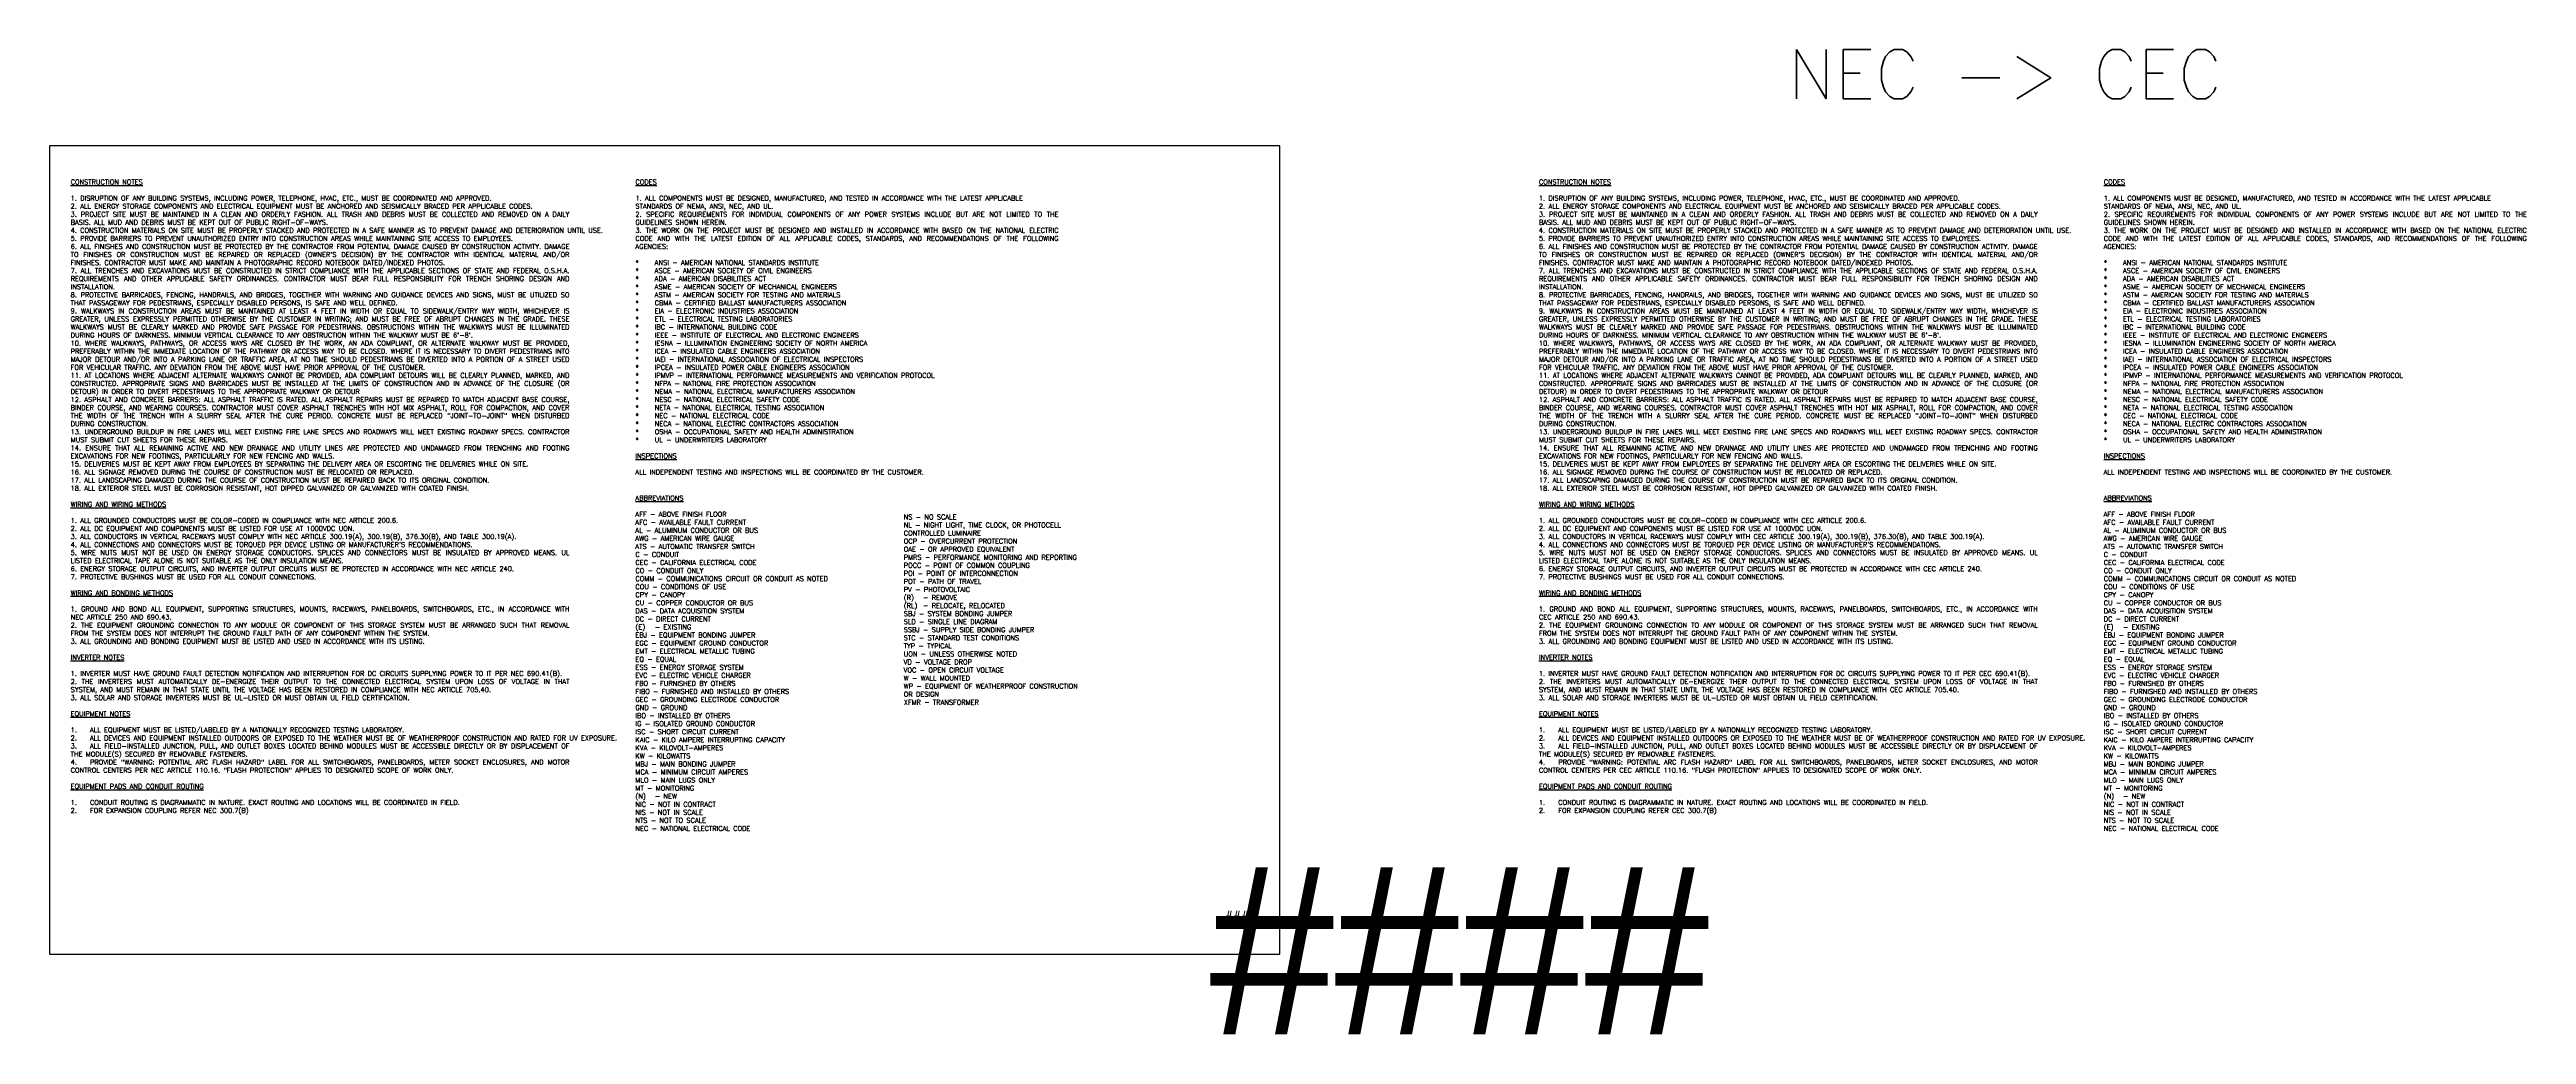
# Paper-space layout 'GENERAL' of a CAD drawing. Header units: inches. Extents: x 0.5 to 71, y -1.8 to 58.3.
# Drawn here: x 0.5 to 71, y -1.8 to 26.2 of the extents above; entities that cross this region are included whole.
import ezdxf
from ezdxf.enums import TextEntityAlignment as Align

# ---------------------------------------------------------------- set-up
doc = ezdxf.new("R2018")
doc.units = ezdxf.units.IN
doc.header["$MEASUREMENT"] = 0
doc.styles.add('Roman', font='romans.shx', dxfattribs={"height": 0.125})
doc.styles.get("Standard").update_dxf_attribs({"font": 'romans.shx'})

# ---------------------------------------------------------------- blocks, each defined once
blk = doc.blocks.new('sheetNumber')
at = {"style": 'Roman', "flags": 8}
blk.add_attdef('SHEETNUMBER', text='', height=0.25, dxfattribs=at).set_placement((0, 0), align=Align.TOP_LEFT)
blk = doc.blocks.new('sheetTitle')
at = {"lineweight": 30, "flags": 106}
blk.add_attdef('SHEETTITLE', text='', height=0.25, dxfattribs=at).set_placement((0, 0), align=Align.TOP_CENTER)

psp = doc.layouts.new('GENERAL')

# ---------------------------------------------------------------- linework, layer by layer
psp.add_lwpolyline([(0.5, 0.5), (35.5, 0.5), (35.5, 23.5), (0.5, 23.5)], close=True)

# ---------------------------------------------------------------- block references
ref = psp.add_blockref('sheetTitle', (33.5, 3))
lines = psp.add_mtext('####', dxfattribs={"insert": (33.5, 3), "char_height": 4.7812, "attachment_point": 1})
ref.add_attrib('SHEETTITLE', '', (33.5, 3), dxfattribs={"flags": 104}).embed_mtext(lines)
ref = psp.add_blockref('sheetNumber', (33.938, 1.688))
ref.add_attrib('SHEETNUMBER', '####', dxfattribs={"height": 0.25, "style": 'Roman'}).set_placement((33.938, 1.688), align=Align.TOP_LEFT)

# ---------------------------------------------------------------- texts
at = {"attachment_point": 1, "style": 'Roman'}
for s, width, gutter_width, heights, insert, char_height in [('NEC -> CEC', 15.33601, 7.03, [0], (49.965, 26.239), 1.4061), ('\\pxqj;{\\LCONSTRUCTION NOTES\\P\\P}1. DISRUPTION OF ANY BUILDING SYSTEMS, INCLUDING POWER, TELEPHONE, HVAC, ETC., MUST BE COORDINATED AND APPROVED.\\P2. ALL ENERGY STORAGE COMPONENTS AND ELECTRICAL EQUIPMENT MUST BE ANCHORED AND SEISMICALLY BRACED PER APPLICABLE CODES.\\P3. PROJECT SITE MUST BE MAINTAINED IN A CLEAN AND ORDERLY FASHION. ALL TRASH AND DEBRIS MUST BE COLLECTED AND REMOVED ON A DAILY BASIS. ALL MUD AND DEBRIS MUST BE KEPT OUT OF PUBLIC RIGHT-OF-WAYS.\\P4. CONSTRUCTION MATERIALS ON SITE MUST BE PROPERLY STACKED AND PROTECTED IN A SAFE MANNER AS TO PREVENT DAMAGE AND DETERIORATION UNTIL USE.\\P5. PROVIDE BARRIERS TO PREVENT UNAUTHORIZED ENTRY INTO CONSTRUCTION AREAS WHILE MAINTAINING SITE ACCESS TO EMPLOYEES.\\P6. ALL FINISHES AND CONSTRUCTION MUST BE PROTECTED BY THE CONTRACTOR FROM POTENTIAL DAMAGE CAUSED BY CONSTRUCTION ACTIVITY. DAMAGE TO FINISHES OR CONSTRUCTION MUST BE REPAIRED OR REPLACED (OWNER\'S DECISION) BY THE CONTRACTOR WITH IDENTICAL MATERIAL AND/OR FINISHES. CONTRACTOR MUST MAKE AND MAINTAIN A PHOTOGRAPHIC RECORD NOTEBOOK DATED/INDEXED PHOTOS.\\P7. ALL TRENCHES AND EXCAVATIONS MUST BE CONSTRUCTED IN STRICT COMPLIANCE WITH THE APPLICABLE SECTIONS OF STATE AND FEDERAL O.S.H.A. REQUIREMENTS AND OTHER APPLICABLE SAFETY ORDINANCES. CONTRACTOR MUST BEAR FULL RESPONSIBILITY FOR TRENCH SHORING DESIGN AND INSTALLATION.\\P8. PROTECTIVE BARRICADES, FENCING, HANDRAILS, AND BRIDGES, TOGETHER WITH WARNING AND GUIDANCE DEVICES AND SIGNS, MUST BE UTILIZED SO THAT PASSAGEWAY FOR PEDESTRIANS, ESPECIALLY DISABLED PERSONS, IS SAFE AND WELL DEFINED.\\P9. WALKWAYS IN CONSTRUCTION AREAS MUST BE MAINTAINED AT LEAST 4 FEET IN WIDTH OR EQUAL TO SIDEWALK/ENTRY WAY WIDTH, WHICHEVER IS GREATER, UNLESS EXPRESSLY PERMITTED OTHERWISE BY THE CUSTOMER IN WRITING; AND MUST BE FREE OF ABRUPT CHANGES IN THE GRADE. THESE WALKWAYS MUST BE CLEARLY MARKED AND PROVIDE SAFE PASSAGE FOR PEDESTRIANS. OBSTRUCTIONS WITHIN THE WALKWAYS MUST BE ILLUMINATED DURING HOURS OF DARKNESS. MINIMUM VERTICAL CLEARANCE TO ANY OBSTRUCTION WITHIN THE WALKWAY MUST BE 6\'-8\'.\\P10. WHERE WALKWAYS, PATHWAYS, OR ACCESS WAYS ARE CLOSED BY THE WORK, AN ADA COMPLIANT, OR ALTERNATE WALKWAY MUST BE PROVIDED, PREFERABLY WITHIN THE IMMEDIATE LOCATION OF THE PATHWAY OR ACCESS WAY TO BE CLOSED. WHERE IT IS NECESSARY TO DIVERT PEDESTRIANS INTO MAJOR DETOUR AND/OR INTO A PARKING LANE OR TRAFFIC AREA, AT NO TIME SHOULD PEDESTRIANS BE DIVERTED INTO A PORTION OF A STREET USED FOR VEHICULAR TRAFFIC. ANY DEVIATION FROM THE ABOVE MUST HAVE PRIOR APPROVAL OF THE CUSTOMER.\\P11. AT LOCATIONS WHERE ADJACENT ALTERNATE WALKWAYS CANNOT BE PROVIDED, ADA COMPLIANT DETOURS WILL BE CLEARLY PLANNED, MARKED, AND CONSTRUCTED. APPROPRIATE SIGNS AND BARRICADES MUST BE INSTALLED AT THE LIMITS OF CONSTRUCTION AND IN ADVANCE OF THE CLOSURE (OR DETOUR) IN ORDER TO DIVERT PEDESTRIANS TO THE APPROPRIATE WALKWAY OR DETOUR\\P12. ASPHALT AND CONCRETE BARRIERS: ALL ASPHALT TRAFFIC IS RATED. ALL ASPHALT REPAIRS MUST BE REPAIRED TO MATCH ADJACENT BASE COURSE, BINDER COURSE, AND WEARING COURSES. CONTRACTOR MUST COVER ASPHALT TRENCHES WITH HOT MIX ASPHALT, ROLL FOR COMPACTION, AND COVER THE WIDTH OF THE TRENCH WITH A SLURRY SEAL AFTER THE CURE PERIOD. CONCRETE MUST BE REPLACED "JOINT-TO-JOINT" WHEN DISTURBED DURING CONSTRUCTION.\\P13. UNDERGROUND BUILDUP IN FIRE LANES WILL MEET EXISTING FIRE LANE SPECS AND ROADWAYS WILL MEET EXISTING ROADWAY SPECS. CONTRACTOR MUST SUBMIT CUT SHEETS FOR THESE REPAIRS.\\P14. ENSURE THAT ALL REMAINING ACTIVE AND NEW DRAINAGE AND UTILITY LINES ARE PROTECTED AND UNDAMAGED FROM TRENCHING AND FOOTING EXCAVATIONS FOR NEW FOOTINGS, PARTICULARLY FOR NEW FENCING AND WALLS.\\P15. DELIVERIES MUST BE KEPT AWAY FROM EMPLOYEES BY SEPARATING THE DELIVERY AREA OR ESCORTING THE DELIVERIES WHILE ON SITE.\\P16. ALL SIGNAGE REMOVED DURING THE COURSE OF CONSTRUCTION MUST BE RELOCATED OR REPLACED.\\P17. ALL LANDSCAPING DAMAGED DURING THE COURSE OF CONSTRUCTION MUST BE REPAIRED BACK TO ITS ORIGINAL CONDITION.\\P18. ALL EXTERIOR STEEL MUST BE CORROSION RESISTANT, HOT DIPPED GALVANIZED OR GALVANIZED WITH COATED FINISH.\\P\\P{\\LWIRING AND WIRING METHODS\\P\\P}1. ALL GROUNDED CONDUCTORS MUST BE COLOR-CODED IN COMPLIANCE WITH NEC ARTICLE 200.6.\\P2. ALL DC EQUIPMENT AND COMPONENTS MUST BE LISTED FOR USE AT 1000VDC UON.\\P3. ALL CONDUCTORS IN VERTICAL RACEWAYS MUST COMPLY WITH NEC ARTICLE 300.19(A), 300.19(B), 376.30(B), AND TABLE 300.19(A).\\P4. ALL CONNECTIONS AND CONNECTORS MUST BE TORQUED PER DEVICE LISTING OR MANUFACTURER\'S RECOMMENDATIONS.\\P5. WIRE NUTS MUST NOT BE USED ON ENERGY STORAGE CONDUCTORS. SPLICES AND CONNECTORS MUST BE INSULATED BY APPROVED MEANS. UL LISTED ELECTRICAL TAPE ALONE IS NOT SUITABLE AS THE ONLY INSULATION MEANS.\\P6. ENERGY STORAGE OUTPUT CIRCUITS, AND INVERTER OUTPUT CIRCUITS MUST BE PROTECTED IN ACCORDANCE WITH NEC ARTICLE 240.\\P7. PROTECTIVE BUSHINGS MUST BE USED FOR ALL CONDUIT CONNECTIONS.\\P\\P{\\LWIRING AND BONDING METHODS}\\P\\P1. GROUND AND BOND ALL EQUIPMENT, SUPPORTING STRUCTURES, MOUNTS, RACEWAYS, PANELBOARDS, SWITCHBOARDS, ETC., IN ACCORDANCE WITH NEC ARTICLE 250 AND 690.43.\\P2. THE EQUIPMENT GROUNDING CONNECTION TO ANY MODULE OR COMPONENT OF THIS STORAGE SYSTEM MUST BE ARRANGED SUCH THAT REMOVAL FROM THE SYSTEM DOES NOT INTERRUPT THE GROUND FAULT PATH OF ANY COMPONENT WITHIN THE SYSTEM.\\P3. ALL GROUNDING AND BONDING EQUIPMENT MUST BE LISTED AND USED IN ACCORDANCE WITH ITS LISTING.\\P\\P{\\LINVERTER NOTES\\P\\P}1. INVERTER MUST HAVE GROUND FAULT DETECTION NOTIFICATION AND INTERRUPTION FOR DC CIRCUITS SUPPLYING POWER TO IT PER NEC 690.41(B).\\P2. THE INVERTERS MUST AUTOMATICALLY DE-ENERGIZE THEIR OUTPUT TO THE CONNECTED ELECTRICAL SYSTEM UPON LOSS OF VOLTAGE IN THAT SYSTEM, AND MUST REMAIN IN THAT STATE UNTIL THE VOLTAGE HAS BEEN RESTORED IN COMPLIANCE WITH NEC ARTICLE 705.40.\\P\\pq*;3. ALL SOLAR AND STORAGE INVERTERS MUST BE UL-LISTED OR MUST OBTAIN UL FIELD CERTIFICATION.\\P\\pqj;\\P{\\LEQUIPMENT NOTES\\P}\\P1.^IALL EQUIPMENT MUST BE LISTED/LABELED BY A NATIONALLY RECOGNIZED TESTING LABORATORY.\\P2.^IALL DEVICES AND EQUIPMENT INSTALLED OUTDOORS OR EXPOSED TO THE WEATHER MUST BE OF WEATHERPROOF CONSTRUCTION AND RATED FOR UV EXPOSURE.\\P3.^IALL FIELD-INSTALLED JUNCTION, PULL, AND OUTLET BOXES LOCATED BEHIND MODULES MUST BE ACCESSIBLE DIRECTLY OR BY DISPLACEMENT OF THE MODULE(S) SECURED BY REMOVABLE FASTENERS.\\P4.^IPROVIDE "WARNING: POTENTIAL ARC FLASH HAZARD" LABEL FOR ALL SWITCHBOARDS, PANELBOARDS, METER SOCKET ENCLOSURES, AND MOTOR CONTROL CENTERS PER NEC ARTICLE 110.16. "FLASH PROTECTION" APPLIES TO DESIGNATED SCOPE OF WORK ONLY.\\P\\P{\\LEQUIPMENT PADS AND CONDUIT ROUTING}\\P\\P1.^ICONDUIT ROUTING IS DIAGRAMMATIC IN NATURE. EXACT ROUTING AND LOCATIONS WILL BE COORDINATED IN FIELD.\\P2.^IFOR EXPANSION COUPLING REFER NEC 300.7(B)', 15.37524, 1.1, [21.773], (1.101, 22.538), 0.1375), ('\\pxqj;{\\LCODES\\P}\\P\\pq*;1. ALL COMPONENTS MUST BE DESIGNED, MANUFACTURED, AND TESTED IN ACCORDANCE WITH THE LATEST APPLICABLE STANDARDS OF NEMA, ANSI, NEC, AND UL.\\P\\pqj;2. SPECIFIC REQUIREMENTS FOR INDIVIDUAL COMPONENTS OF ANY POWER SYSTEMS INCLUDE BUT ARE NOT LIMITED TO THE GUIDELINES SHOWN HEREIN.\\P3. THE WORK ON THE PROJECT MUST BE DESIGNED AND INSTALLED IN ACCORDANCE WITH BASED ON THE NATIONAL ELECTRIC CODE AND WITH THE LATEST EDITION OF ALL APPLICABLE CODES, STANDARDS, AND RECOMMENDATIONS OF THE FOLLOWING AGENCIES:\\P\\P*^IANSI - AMERICAN NATIONAL STANDARDS INSTITUTE\\P*^IASCE - AMERICAN SOCIETY OF CIVIL ENGINEERS\\P*^IADA - AMERICAN DISABILITIES ACT\\P*^IASME - AMERICAN SOCIETY OF MECHANICAL ENGINEERS\\P*^IASTM - AMERICAN SOCIETY FOR TESTING AND MATERIALS\\P*^ICBMA - CERTIFIED BALLAST MANUFACTURERS ASSOCIATION\\P*^IEIA - ELECTRONIC INDUSTRIES ASSOCIATION\\P*^IETL - ELECTRICAL TESTING LABORATORIES\\P*^IIBC - INTERNATIONAL BUILDING CODE\\P*^IIEEE - INSTITUTE OF ELECTRICAL AND ELECTRONIC ENGINEERS\\P*^IIESNA - ILLUMINATION ENGINEERING SOCIETY OF NORTH AMERICA\\P*^IICEA - INSULATED CABLE ENGINEERS ASSOCIATION\\P*^IIAEI - INTERNATIONAL ASSOCIATION OF ELECTRICAL INSPECTORS\\P*^IIPCEA - INSULATED POWER CABLE ENGINEERS ASSOCIATION\\P*^IIPMVP - INTERNATIONAL PERFORMANCE MEASUREMENTS AND VERIFICATION PROTOCOL\\P*^INFPA - NATIONAL FIRE PROTECTION ASSOCIATION\\P*^INEMA - NATIONAL ELECTRICAL MANUFACTURERS ASSOCIATION\\P*^INESC - NATIONAL ELECTRICAL SAFETY CODE\\P*^INETA - NATIONAL ELECTRICAL TESTING ASSOCIATION\\P*^INEC - NATIONAL ELECTRICAL CODE\\P*^INECA - NATIONAL ELECTRIC CONTRACTORS ASSOCIATION\\P*^IOSHA - OCCUPATIONAL SAFETY AND HEALTH ADMINISTRATION\\P*^IUL - UNDERWRITERS LABORATORY\\P\\P{\\LINSPECTIONS}\\P\\PALL INDEPENDENT TESTING AND INSPECTIONS WILL BE COORDINATED BY THE CUSTOMER.', 13.04259, 1.1, [8.839], (17.17, 22.538), 0.1375), ('\\pxqj;{\\LCONSTRUCTION NOTES\\P\\P}1. DISRUPTION OF ANY BUILDING SYSTEMS, INCLUDING POWER, TELEPHONE, HVAC, ETC., MUST BE COORDINATED AND APPROVED.\\P2. ALL ENERGY STORAGE COMPONENTS AND ELECTRICAL EQUIPMENT MUST BE ANCHORED AND SEISMICALLY BRACED PER APPLICABLE CODES.\\P3. PROJECT SITE MUST BE MAINTAINED IN A CLEAN AND ORDERLY FASHION. ALL TRASH AND DEBRIS MUST BE COLLECTED AND REMOVED ON A DAILY BASIS. ALL MUD AND DEBRIS MUST BE KEPT OUT OF PUBLIC RIGHT-OF-WAYS.\\P4. CONSTRUCTION MATERIALS ON SITE MUST BE PROPERLY STACKED AND PROTECTED IN A SAFE MANNER AS TO PREVENT DAMAGE AND DETERIORATION UNTIL USE.\\P5. PROVIDE BARRIERS TO PREVENT UNAUTHORIZED ENTRY INTO CONSTRUCTION AREAS WHILE MAINTAINING SITE ACCESS TO EMPLOYEES.\\P6. ALL FINISHES AND CONSTRUCTION MUST BE PROTECTED BY THE CONTRACTOR FROM POTENTIAL DAMAGE CAUSED BY CONSTRUCTION ACTIVITY. DAMAGE TO FINISHES OR CONSTRUCTION MUST BE REPAIRED OR REPLACED (OWNER\'S DECISION) BY THE CONTRACTOR WITH IDENTICAL MATERIAL AND/OR FINISHES. CONTRACTOR MUST MAKE AND MAINTAIN A PHOTOGRAPHIC RECORD NOTEBOOK DATED/INDEXED PHOTOS.\\P7. ALL TRENCHES AND EXCAVATIONS MUST BE CONSTRUCTED IN STRICT COMPLIANCE WITH THE APPLICABLE SECTIONS OF STATE AND FEDERAL O.S.H.A. REQUIREMENTS AND OTHER APPLICABLE SAFETY ORDINANCES. CONTRACTOR MUST BEAR FULL RESPONSIBILITY FOR TRENCH SHORING DESIGN AND INSTALLATION.\\P8. PROTECTIVE BARRICADES, FENCING, HANDRAILS, AND BRIDGES, TOGETHER WITH WARNING AND GUIDANCE DEVICES AND SIGNS, MUST BE UTILIZED SO THAT PASSAGEWAY FOR PEDESTRIANS, ESPECIALLY DISABLED PERSONS, IS SAFE AND WELL DEFINED.\\P9. WALKWAYS IN CONSTRUCTION AREAS MUST BE MAINTAINED AT LEAST 4 FEET IN WIDTH OR EQUAL TO SIDEWALK/ENTRY WAY WIDTH, WHICHEVER IS GREATER, UNLESS EXPRESSLY PERMITTED OTHERWISE BY THE CUSTOMER IN WRITING; AND MUST BE FREE OF ABRUPT CHANGES IN THE GRADE. THESE WALKWAYS MUST BE CLEARLY MARKED AND PROVIDE SAFE PASSAGE FOR PEDESTRIANS. OBSTRUCTIONS WITHIN THE WALKWAYS MUST BE ILLUMINATED DURING HOURS OF DARKNESS. MINIMUM VERTICAL CLEARANCE TO ANY OBSTRUCTION WITHIN THE WALKWAY MUST BE 6\'-8\'.\\P10. WHERE WALKWAYS, PATHWAYS, OR ACCESS WAYS ARE CLOSED BY THE WORK, AN ADA COMPLIANT, OR ALTERNATE WALKWAY MUST BE PROVIDED, PREFERABLY WITHIN THE IMMEDIATE LOCATION OF THE PATHWAY OR ACCESS WAY TO BE CLOSED. WHERE IT IS NECESSARY TO DIVERT PEDESTRIANS INTO MAJOR DETOUR AND/OR INTO A PARKING LANE OR TRAFFIC AREA, AT NO TIME SHOULD PEDESTRIANS BE DIVERTED INTO A PORTION OF A STREET USED FOR VEHICULAR TRAFFIC. ANY DEVIATION FROM THE ABOVE MUST HAVE PRIOR APPROVAL OF THE CUSTOMER.\\P11. AT LOCATIONS WHERE ADJACENT ALTERNATE WALKWAYS CANNOT BE PROVIDED, ADA COMPLIANT DETOURS WILL BE CLEARLY PLANNED, MARKED, AND CONSTRUCTED. APPROPRIATE SIGNS AND BARRICADES MUST BE INSTALLED AT THE LIMITS OF CONSTRUCTION AND IN ADVANCE OF THE CLOSURE (OR DETOUR) IN ORDER TO DIVERT PEDESTRIANS TO THE APPROPRIATE WALKWAY OR DETOUR\\P12. ASPHALT AND CONCRETE BARRIERS: ALL ASPHALT TRAFFIC IS RATED. ALL ASPHALT REPAIRS MUST BE REPAIRED TO MATCH ADJACENT BASE COURSE, BINDER COURSE, AND WEARING COURSES. CONTRACTOR MUST COVER ASPHALT TRENCHES WITH HOT MIX ASPHALT, ROLL FOR COMPACTION, AND COVER THE WIDTH OF THE TRENCH WITH A SLURRY SEAL AFTER THE CURE PERIOD. CONCRETE MUST BE REPLACED "JOINT-TO-JOINT" WHEN DISTURBED DURING CONSTRUCTION.\\P13. UNDERGROUND BUILDUP IN FIRE LANES WILL MEET EXISTING FIRE LANE SPECS AND ROADWAYS WILL MEET EXISTING ROADWAY SPECS. CONTRACTOR MUST SUBMIT CUT SHEETS FOR THESE REPAIRS.\\P14. ENSURE THAT ALL REMAINING ACTIVE AND NEW DRAINAGE AND UTILITY LINES ARE PROTECTED AND UNDAMAGED FROM TRENCHING AND FOOTING EXCAVATIONS FOR NEW FOOTINGS, PARTICULARLY FOR NEW FENCING AND WALLS.\\P15. DELIVERIES MUST BE KEPT AWAY FROM EMPLOYEES BY SEPARATING THE DELIVERY AREA OR ESCORTING THE DELIVERIES WHILE ON SITE.\\P16. ALL SIGNAGE REMOVED DURING THE COURSE OF CONSTRUCTION MUST BE RELOCATED OR REPLACED.\\P17. ALL LANDSCAPING DAMAGED DURING THE COURSE OF CONSTRUCTION MUST BE REPAIRED BACK TO ITS ORIGINAL CONDITION.\\P18. ALL EXTERIOR STEEL MUST BE CORROSION RESISTANT, HOT DIPPED GALVANIZED OR GALVANIZED WITH COATED FINISH.\\P\\P{\\LWIRING AND WIRING METHODS\\P\\P}1. ALL GROUNDED CONDUCTORS MUST BE COLOR-CODED IN COMPLIANCE WITH CEC ARTICLE 200.6.\\P2. ALL DC EQUIPMENT AND COMPONENTS MUST BE LISTED FOR USE AT 1000VDC UON.\\P3. ALL CONDUCTORS IN VERTICAL RACEWAYS MUST COMPLY WITH CEC ARTICLE 300.19(A), 300.19(B), 376.30(B), AND TABLE 300.19(A).\\P4. ALL CONNECTIONS AND CONNECTORS MUST BE TORQUED PER DEVICE LISTING OR MANUFACTURER\'S RECOMMENDATIONS.\\P5. WIRE NUTS MUST NOT BE USED ON ENERGY STORAGE CONDUCTORS. SPLICES AND CONNECTORS MUST BE INSULATED BY APPROVED MEANS. UL LISTED ELECTRICAL TAPE ALONE IS NOT SUITABLE AS THE ONLY INSULATION MEANS.\\P6. ENERGY STORAGE OUTPUT CIRCUITS, AND INVERTER OUTPUT CIRCUITS MUST BE PROTECTED IN ACCORDANCE WITH CEC ARTICLE 240.\\P7. PROTECTIVE BUSHINGS MUST BE USED FOR ALL CONDUIT CONNECTIONS.\\P\\P{\\LWIRING AND BONDING METHODS}\\P\\P1. GROUND AND BOND ALL EQUIPMENT, SUPPORTING STRUCTURES, MOUNTS, RACEWAYS, PANELBOARDS, SWITCHBOARDS, ETC., IN ACCORDANCE WITH CEC ARTICLE 250 AND 690.43.\\P2. THE EQUIPMENT GROUNDING CONNECTION TO ANY MODULE OR COMPONENT OF THIS STORAGE SYSTEM MUST BE ARRANGED SUCH THAT REMOVAL FROM THE SYSTEM DOES NOT INTERRUPT THE GROUND FAULT PATH OF ANY COMPONENT WITHIN THE SYSTEM.\\P3. ALL GROUNDING AND BONDING EQUIPMENT MUST BE LISTED AND USED IN ACCORDANCE WITH ITS LISTING.\\P\\P{\\LINVERTER NOTES\\P\\P}1. INVERTER MUST HAVE GROUND FAULT DETECTION NOTIFICATION AND INTERRUPTION FOR DC CIRCUITS SUPPLYING POWER TO IT PER CEC 690.41(B).\\P2. THE INVERTERS MUST AUTOMATICALLY DE-ENERGIZE THEIR OUTPUT TO THE CONNECTED ELECTRICAL SYSTEM UPON LOSS OF VOLTAGE IN THAT SYSTEM, AND MUST REMAIN IN THAT STATE UNTIL THE VOLTAGE HAS BEEN RESTORED IN COMPLIANCE WITH CEC ARTICLE 705.40.\\P\\pq*;3. ALL SOLAR AND STORAGE INVERTERS MUST BE UL-LISTED OR MUST OBTAIN UL FIELD CERTIFICATION.\\P\\pqj;\\P{\\LEQUIPMENT NOTES\\P}\\P1.^IALL EQUIPMENT MUST BE LISTED/LABELED BY A NATIONALLY RECOGNIZED TESTING LABORATORY.\\P2.^IALL DEVICES AND EQUIPMENT INSTALLED OUTDOORS OR EXPOSED TO THE WEATHER MUST BE OF WEATHERPROOF CONSTRUCTION AND RATED FOR UV EXPOSURE.\\P3.^IALL FIELD-INSTALLED JUNCTION, PULL, AND OUTLET BOXES LOCATED BEHIND MODULES MUST BE ACCESSIBLE DIRECTLY OR BY DISPLACEMENT OF THE MODULE(S) SECURED BY REMOVABLE FASTENERS.\\P4.^IPROVIDE "WARNING: POTENTIAL ARC FLASH HAZARD" LABEL FOR ALL SWITCHBOARDS, PANELBOARDS, METER SOCKET ENCLOSURES, AND MOTOR CONTROL CENTERS PER CEC ARTICLE 110.16. "FLASH PROTECTION" APPLIES TO DESIGNATED SCOPE OF WORK ONLY.\\P\\P{\\LEQUIPMENT PADS AND CONDUIT ROUTING}\\P\\P1.^ICONDUIT ROUTING IS DIAGRAMMATIC IN NATURE. EXACT ROUTING AND LOCATIONS WILL BE COORDINATED IN FIELD.\\P2.^IFOR EXPANSION COUPLING REFER CEC 300.7(B)', 15.37524, 1.1, [21.773], (42.875, 22.538), 0.1375), ('\\pxqj;{\\LCODES\\P}\\P\\pq*;1. ALL COMPONENTS MUST BE DESIGNED, MANUFACTURED, AND TESTED IN ACCORDANCE WITH THE LATEST APPLICABLE STANDARDS OF NEMA, ANSI, NEC, AND UL.\\P\\pqj;2. SPECIFIC REQUIREMENTS FOR INDIVIDUAL COMPONENTS OF ANY POWER SYSTEMS INCLUDE BUT ARE NOT LIMITED TO THE GUIDELINES SHOWN HEREIN.\\P3. THE WORK ON THE PROJECT MUST BE DESIGNED AND INSTALLED IN ACCORDANCE WITH BASED ON THE NATIONAL ELECTRIC CODE AND WITH THE LATEST EDITION OF ALL APPLICABLE CODES, STANDARDS, AND RECOMMENDATIONS OF THE FOLLOWING AGENCIES:\\P\\P*^IANSI - AMERICAN NATIONAL STANDARDS INSTITUTE\\P*^IASCE - AMERICAN SOCIETY OF CIVIL ENGINEERS\\P*^IADA - AMERICAN DISABILITIES ACT\\P*^IASME - AMERICAN SOCIETY OF MECHANICAL ENGINEERS\\P*^IASTM - AMERICAN SOCIETY FOR TESTING AND MATERIALS\\P*^ICBMA - CERTIFIED BALLAST MANUFACTURERS ASSOCIATION\\P*^IEIA - ELECTRONIC INDUSTRIES ASSOCIATION\\P*^IETL - ELECTRICAL TESTING LABORATORIES\\P*^IIBC - INTERNATIONAL BUILDING CODE\\P*^IIEEE - INSTITUTE OF ELECTRICAL AND ELECTRONIC ENGINEERS\\P*^IIESNA - ILLUMINATION ENGINEERING SOCIETY OF NORTH AMERICA\\P*^IICEA - INSULATED CABLE ENGINEERS ASSOCIATION\\P*^IIAEI - INTERNATIONAL ASSOCIATION OF ELECTRICAL INSPECTORS\\P*^IIPCEA - INSULATED POWER CABLE ENGINEERS ASSOCIATION\\P*^IIPMVP - INTERNATIONAL PERFORMANCE MEASUREMENTS AND VERIFICATION PROTOCOL\\P*^INFPA - NATIONAL FIRE PROTECTION ASSOCIATION\\P*^INEMA - NATIONAL ELECTRICAL MANUFACTURERS ASSOCIATION\\P*^INESC - NATIONAL ELECTRICAL SAFETY CODE\\P*^INETA - NATIONAL ELECTRICAL TESTING ASSOCIATION\\P*^ICEC - NATIONAL ELECTRICAL CODE\\P*^INECA - NATIONAL ELECTRIC CONTRACTORS ASSOCIATION\\P*^IOSHA - OCCUPATIONAL SAFETY AND HEALTH ADMINISTRATION\\P*^IUL - UNDERWRITERS LABORATORY\\P\\P{\\LINSPECTIONS}\\P\\PALL INDEPENDENT TESTING AND INSPECTIONS WILL BE COORDINATED BY THE CUSTOMER.', 13.04259, 1.1, [8.839], (58.944, 22.538), 0.1375), ('{\\LABBREVIATIONS\\P}\\PAFF - ABOVE FINISH FLOOR\\PAFC - AVAILABLE FAULT CURRENT\\PAL - ALUMINUM CONDUCTOR OR BUS\\PAWG - AMERICAN WIRE GAUGE\\PATS - AUTOMATIC TRANSFER SWITCH\\PC - CONDUIT\\PCEC - CALIFORNIA ELECTRICAL CODE\\PCO - CONDUIT ONLY\\PCOMM - COMMUNICATIONS CIRCUIT OR CONDUIT AS NOTED\\PCOU - CONDITIONS OF USE\\PCPY - CANOPY\\PCU - COPPER CONDUCTOR OR BUS\\PDAS - DATA ACQUISITION SYSTEM\\PDC - DIRECT CURRENT\\P(E)^I- EXISTING\\PEBJ - EQUIPMENT BONDING JUMPER\\PEGC - EQUIPMENT GROUND CONDUCTOR \\PEMT - ELECTRICAL METALLIC TUBING\\PEQ - EQUAL\\PESS - ENERGY STORAGE SYSTEM\\PEVC - ELECTRIC VEHICLE CHARGER\\PFBO - FURNISHED BY OTHERS\\PFIBO - FURNISHED AND INSTALLED BY OTHERS\\PGEC - GROUNDING ELECTRODE CONDUCTOR \\PGND - GROUND\\PIBO - INSTALLED BY OTHERS\\PIG - ISOLATED GROUND CONDUCTOR\\PISC - SHORT CIRCUIT CURRENT\\PKAIC - KILO AMPERE INTERRUPTING CAPACITY\\PKVA - KILOVOLT-AMPERES\\PKW - KILOWATTS\\PMBJ - MAIN BONDING JUMPER\\PMCA - MINIMUM CIRCUIT AMPERES\\PMLO - MAIN LUGS ONLY\\PMT - MONITORING\\P(N)^I- NEW\\PNIC - NOT IN CONTRACT\\PNIS - NOT IN SCALE\\PNTS - NOT TO SCALE\\PNEC - NATIONAL ELECTRICAL CODE', 6.58824, 1.1, [10.12], (17.17, 13.546), 0.1375), ('{\\LABBREVIATIONS\\P}\\PAFF - ABOVE FINISH FLOOR\\PAFC - AVAILABLE FAULT CURRENT\\PAL - ALUMINUM CONDUCTOR OR BUS\\PAWG - AMERICAN WIRE GAUGE\\PATS - AUTOMATIC TRANSFER SWITCH\\PC - CONDUIT\\PCEC - CALIFORNIA ELECTRICAL CODE\\PCO - CONDUIT ONLY\\PCOMM - COMMUNICATIONS CIRCUIT OR CONDUIT AS NOTED\\PCOU - CONDITIONS OF USE\\PCPY - CANOPY\\PCU - COPPER CONDUCTOR OR BUS\\PDAS - DATA ACQUISITION SYSTEM\\PDC - DIRECT CURRENT\\P(E)^I- EXISTING\\PEBJ - EQUIPMENT BONDING JUMPER\\PEGC - EQUIPMENT GROUND CONDUCTOR \\PEMT - ELECTRICAL METALLIC TUBING\\PEQ - EQUAL\\PESS - ENERGY STORAGE SYSTEM\\PEVC - ELECTRIC VEHICLE CHARGER\\PFBO - FURNISHED BY OTHERS\\PFIBO - FURNISHED AND INSTALLED BY OTHERS\\PGEC - GROUNDING ELECTRODE CONDUCTOR \\PGND - GROUND\\PIBO - INSTALLED BY OTHERS\\PIG - ISOLATED GROUND CONDUCTOR\\PISC - SHORT CIRCUIT CURRENT\\PKAIC - KILO AMPERE INTERRUPTING CAPACITY\\PKVA - KILOVOLT-AMPERES\\PKW - KILOWATTS\\PMBJ - MAIN BONDING JUMPER\\PMCA - MINIMUM CIRCUIT AMPERES\\PMLO - MAIN LUGS ONLY\\PMT - MONITORING\\P(N)^I- NEW\\PNIC - NOT IN CONTRACT\\PNIS - NOT IN SCALE\\PNTS - NOT TO SCALE\\PNEC - NATIONAL ELECTRICAL CODE', 6.58824, 1.1, [10.12], (58.944, 13.546), 0.1375), ('NS - NO SCALE\\PNL - NIGHT LIGHT, TIME CLOCK, OR PHOTOCELL CONTROLLED LUMINAIRE\\POCP - OVERCURRENT PROTECTION\\POAE - OR APPROVED EQUIVALENT\\PPMRS - PERFORMANCE MONITORING AND REPORTING\\PPOCC - POINT OF COMMON COUPLING\\PPOI - POINT OF INTERCONNECTION\\PPOT - PATH OF TRAVEL\\PPV - PHOTOVOLTAIC\\P(R)^I- REMOVE\\P(RL)^I- RELOCATE, RELOCATED\\PSBJ - SYSTEM BONDING JUMPER\\PSLD - SINGLE LINE DIAGRAM\\PSSBJ - SUPPLY SIDE BONDING JUMPER\\PSTC - STANDARD TEST CONDITIONS\\PTYP - TYPICAL\\PUON - UNLESS OTHERWISE NOTED\\PVD - VOLTAGE DROP\\PVOC - OPEN CIRCUIT VOLTAGE\\PW - WALL MOUNTED\\PWP - EQUIPMENT OF WEATHERPROOF CONSTRUCTION OR DESIGN\\PXFMR - TRANSFORMER', 5.46272, 1.1, [8.32], (24.803, 13.009), 0.1375)]:
    psp.add_mtext_dynamic_manual_height_columns(s, width=width, gutter_width=gutter_width, heights=heights, dxfattribs=dict(at, insert=insert, char_height=char_height))

doc.saveas('drawing.dxf')
